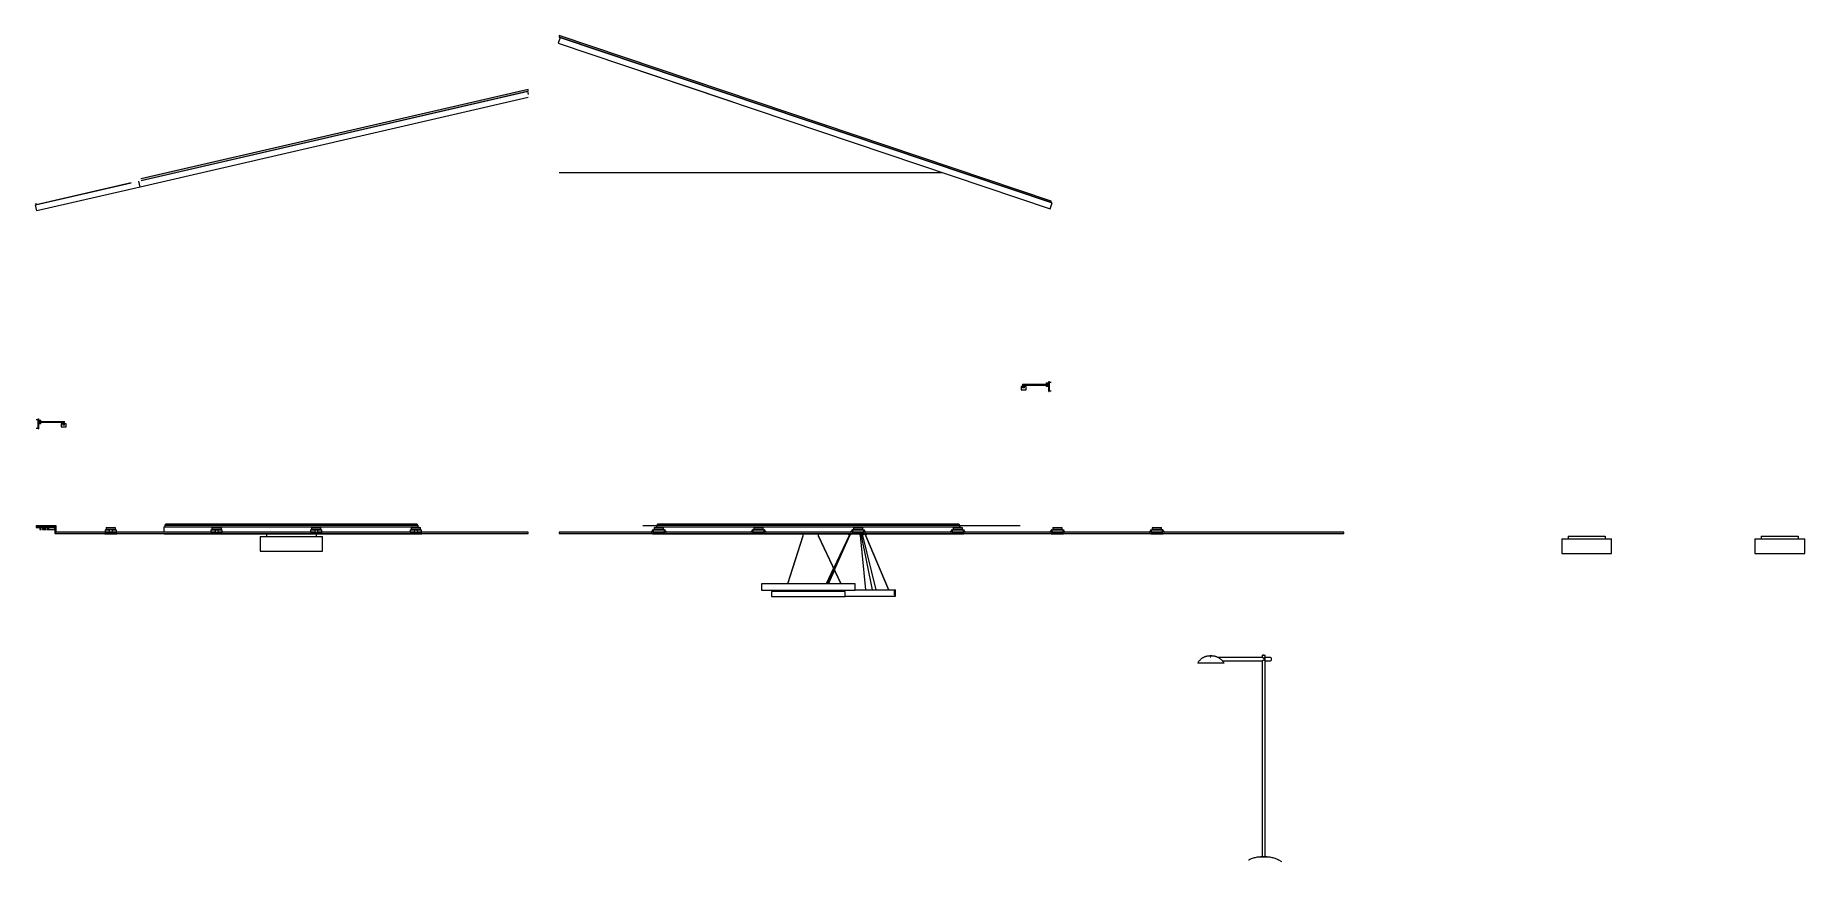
# Model space of a CAD drawing. Header units: centimetres. Extents: x -1760 to -339, y 9 to 672.
import ezdxf

# ---------------------------------------------------------------- set-up
doc = ezdxf.new("R2010")
doc.units = ezdxf.units.CM
for name, color, linetype, lineweight in [('A-CLNG', 7, 'Continuous', 15), ('A-CLNG-PATT', 7, 'Continuous', 15), ('A-GENM', 7, 'Continuous', 9), ('A-GLAZ-CWMG', 7, 'Continuous', 9), ('A-WALL', 7, 'Continuous', 9), ('A-WALL-PATT', 7, 'Continuous', 9), ('E-LITE-EQPM', 7, 'Continuous', 9)]:
    doc.layers.add(name, color=color, linetype=linetype, lineweight=lineweight)

# ---------------------------------------------------------------- blocks, each defined once
blk = doc.blocks.new('Rectangular Mullion - TEC_LAMEL-1615011-1-1')
at = {"layer": 'A-GLAZ-CWMG', "color": 253, "lineweight": 5, "true_color": 0xaaaaaa}
for p, q in [((-1759.7, 535.9), (-1682.7, 553.7)), ((-1675.6, 550.2), (-1758.6, 531)), ((-1758.6, 531), (-1759.7, 535.9))]:
    blk.add_line(p, q, dxfattribs=at)
blk = doc.blocks.new('Rectangular Mullion - TEC_LAMEL-1648961-1-1')
at = {"layer": 'A-GLAZ-CWMG', "color": 253, "lineweight": 5, "true_color": 0xaaaaaa}
for p, q in [((-1674.9, 555.5), (-1364.7, 627.1)), ((-1364.7, 627.1), (-1364.1, 624.6)), ((-1364.1, 622.1), (-1675.6, 550.2)), ((-1675.6, 550.2), (-1676.7, 555))]:
    blk.add_line(p, q, dxfattribs=at)
blk = doc.blocks.new('Rectangular Mullion - TEC_LAMEL-1615315-1-1')
at = {"layer": 'A-GLAZ-CWMG', "color": 253, "lineweight": 5, "true_color": 0xaaaaaa}
for p, q in [((-1338.3, 670.4), (-1339.9, 665.6)), ((-943.3, 537.5), (-1338.3, 670.4)), ((-1339.9, 665.6), (-944.9, 532.7)), ((-944.9, 532.7), (-943.3, 537.5))]:
    blk.add_line(p, q, dxfattribs=at)
blk = doc.blocks.new('ClearAccent-RS060B-3D - 1xLED5-36-_830-1748872-1-1')
at = {"layer": 'E-LITE-EQPM', "lineweight": 5}
blk.add_line((-1263.7, 273.3), (-1263.6, 273.2), dxfattribs=at)
blk = doc.blocks.new('ClearAccent-RS060B-3D - 1xLED5-36-_830-V5-1-1')
at = {"layer": 'E-LITE-EQPM', "lineweight": 5}
blk.add_line((-1014.6, 273.2), (-1014.6, 273.3), dxfattribs=at)
blk = doc.blocks.new('ClearAccent-RS060B-3D - 1xLED5-36-_830-V6-1-1')
at = {"layer": 'E-LITE-EQPM', "lineweight": 5}
for p, q in [((-863.7, 273.3), (-863.6, 273.2)), ((-854.6, 273.2), (-854.6, 273.3))]:
    blk.add_line(p, q, dxfattribs=at)
blk = doc.blocks.new('ClearAccent-RS060B-3D - 1xLED5-36-_830-V7-1-1')
at = {"layer": 'E-LITE-EQPM', "lineweight": 5}
for p, q in [((-863.9, 275.1), (-865.3, 273.1)), ((-865.3, 273.1), (-865.1, 273)), ((-865.1, 273), (-863.7, 275)), ((-864.1, 272), (-864.1, 271.5)), ((-864.1, 272), (-854.1, 272)), ((-854.1, 271.5), (-864.1, 271.5)), ((-863.7, 275), (-863.9, 275.1)), ((-863.7, 275), (-863.7, 273.3)), ((-863.7, 275), (-854.6, 275)), ((-863.7, 273.3), (-863.6, 273.2)), ((-863.7, 273.3), (-854.6, 273.3)), ((-863.6, 273.2), (-863.6, 272)), ((-863.6, 273.2), (-854.6, 273.2)), ((-862.9, 275.2), (-863.1, 275)), ((-862.5, 277), (-862.9, 276.6)), ((-862.9, 276.6), (-862.9, 275.2)), ((-855.4, 276.6), (-862.9, 276.6)), ((-862.9, 275.2), (-855.4, 275.2)), ((-855.4, 275.2), (-862.9, 275.2)), ((-862.5, 277), (-855.8, 277)), ((-862.4, 275.2), (-862.4, 275)), ((-855.4, 276.6), (-855.8, 277)), ((-855.8, 275), (-855.8, 275.2)), ((-855.4, 275.2), (-855.4, 276.6)), ((-855.2, 275), (-855.4, 275.2)), ((-854.4, 275.1), (-854.6, 275)), ((-854.6, 275), (-853.2, 273)), ((-854.6, 273.3), (-854.6, 275)), ((-854.6, 273.2), (-854.6, 273.3)), ((-854.6, 272), (-854.6, 273.2)), ((-853, 273.1), (-854.4, 275.1)), ((-854.1, 271.5), (-854.1, 272)), ((-853.2, 273), (-853, 273.1))]:
    blk.add_line(p, q, dxfattribs=at)
blk = doc.blocks.new('ClearAccent-RS060B-3D - 1xLED5-36-_830-V8-1-1')
at = {"layer": 'E-LITE-EQPM', "lineweight": 5}
for p, q in [((-1183.9, 275.1), (-1185.3, 273.1)), ((-1185.3, 273.1), (-1185.1, 273)), ((-1185.1, 273), (-1183.7, 275)), ((-1184.1, 272), (-1184.1, 271.5)), ((-1184.1, 272), (-1174.1, 272)), ((-1174.1, 271.5), (-1184.1, 271.5)), ((-1183.7, 275), (-1183.9, 275.1)), ((-1183.7, 275), (-1183.7, 273.3)), ((-1183.7, 275), (-1174.6, 275)), ((-1183.7, 273.3), (-1183.6, 273.2)), ((-1183.7, 273.3), (-1174.6, 273.3)), ((-1183.6, 273.2), (-1183.6, 272)), ((-1183.6, 273.2), (-1176.9, 273.2)), ((-1182.9, 275.2), (-1183.1, 275)), ((-1182.5, 277), (-1182.9, 276.6)), ((-1182.9, 276.6), (-1182.9, 275.2)), ((-1175.4, 276.6), (-1182.9, 276.6)), ((-1182.9, 275.2), (-1175.4, 275.2)), ((-1175.4, 275.2), (-1182.9, 275.2)), ((-1182.5, 277), (-1175.8, 277)), ((-1182.4, 275.2), (-1182.4, 275)), ((-1176.8, 273.2), (-1174.6, 273.2)), ((-1175.4, 276.6), (-1175.8, 277)), ((-1175.8, 275), (-1175.8, 275.2)), ((-1175.4, 275.2), (-1175.4, 276.6)), ((-1175.2, 275), (-1175.4, 275.2)), ((-1174.4, 275.1), (-1174.6, 275)), ((-1174.6, 275), (-1173.2, 273)), ((-1174.6, 273.3), (-1174.6, 275)), ((-1174.6, 273.2), (-1174.6, 273.3)), ((-1174.6, 272), (-1174.6, 273.2)), ((-1173, 273.1), (-1174.4, 275.1)), ((-1174.1, 271.5), (-1174.1, 272)), ((-1173.2, 273), (-1173, 273.1))]:
    blk.add_line(p, q, dxfattribs=at)
blk = doc.blocks.new('ClearAccent-RS060B-3D - 1xLED5-36-_830-1748929-1-1')
at = {"layer": 'E-LITE-EQPM', "lineweight": 5}
for p, q in [((-1459.1, 272), (-1459.1, 271.5)), ((-1459, 272), (-1454.1, 272)), ((-1454.1, 271.5), (-1459, 271.5)), ((-1458.7, 275), (-1458.7, 273.3)), ((-1458.7, 275), (-1455.2, 275)), ((-1458.7, 273.3), (-1458.6, 273.2)), ((-1458.7, 273.3), (-1455.2, 273.3)), ((-1458.6, 273.2), (-1458.6, 272)), ((-1458.6, 273.2), (-1455.2, 273.2)), ((-1457.9, 275.2), (-1458.1, 275)), ((-1457.5, 277), (-1457.9, 276.6)), ((-1457.9, 276.6), (-1457.9, 275.2)), ((-1454.1, 276.6), (-1457.9, 276.6)), ((-1457.9, 275.2), (-1454.1, 275.2)), ((-1454.1, 275.2), (-1457.9, 275.2)), ((-1457.5, 277), (-1454.1, 277)), ((-1457.4, 275.2), (-1457.4, 275)), ((-1455.1, 273.1), (-1455.1, 275.1)), ((-1455.1, 275.1), (-1453.1, 275.1)), ((-1455.1, 273), (-1455.1, 273.1)), ((-1455.1, 273.1), (-1453.1, 273.1)), ((-1453.1, 273), (-1455.1, 273)), ((-1454.1, 277), (-1450.8, 277)), ((-1450.4, 276.6), (-1454.1, 276.6)), ((-1454.1, 275.2), (-1450.4, 275.2)), ((-1450.4, 275.2), (-1454.1, 275.2)), ((-1454.1, 272), (-1449.3, 272)), ((-1449.3, 271.5), (-1454.1, 271.5)), ((-1453.1, 275.1), (-1453.1, 273.1)), ((-1453.1, 275), (-1449.6, 275)), ((-1453.1, 273.3), (-1449.6, 273.3)), ((-1453.1, 273.2), (-1449.6, 273.2)), ((-1453.1, 273.1), (-1453.1, 273)), ((-1450.4, 276.6), (-1450.8, 277)), ((-1450.8, 275), (-1450.8, 275.2)), ((-1450.4, 275.2), (-1450.4, 276.6)), ((-1450.2, 275), (-1450.4, 275.2)), ((-1449.6, 273.3), (-1449.6, 275)), ((-1449.6, 273.2), (-1449.6, 273.3)), ((-1449.6, 272), (-1449.6, 273.2)), ((-1449.1, 271.5), (-1449.1, 272))]:
    blk.add_line(p, q, dxfattribs=at)
blk = doc.blocks.new('ClearAccent-RS060B-3D - 1xLED5-36-_830-V9-1-1')
at = {"layer": 'E-LITE-EQPM', "lineweight": 5}
for p, q in [((-1704.1, 272), (-1704.1, 271.5)), ((-1704, 271.5), (-1704, 271.5)), ((-1703.7, 273.3), (-1703.6, 273.2)), ((-1694.6, 273.2), (-1694.6, 273.3)), ((-1694.3, 271.5), (-1694.3, 271.5)), ((-1694.1, 271.5), (-1694.1, 272))]:
    blk.add_line(p, q, dxfattribs=at)
blk = doc.blocks.new('ClearAccent-RS060B-3D - 1xLED5-36-_830-V10-1-1')
at = {"layer": 'E-LITE-EQPM', "lineweight": 5}
for p, q in [((-1704.1, 272), (-1704.1, 271.5)), ((-1704, 272), (-1699.1, 272)), ((-1699.1, 271.5), (-1704, 271.5)), ((-1703.7, 275), (-1703.7, 273.3)), ((-1703.7, 275), (-1700.2, 275)), ((-1703.7, 273.3), (-1703.6, 273.2)), ((-1703.7, 273.3), (-1700.2, 273.3)), ((-1703.6, 273.2), (-1703.6, 272)), ((-1703.6, 273.2), (-1700.2, 273.2)), ((-1702.9, 275.2), (-1703.1, 275)), ((-1702.5, 277), (-1702.9, 276.6)), ((-1702.9, 276.6), (-1702.9, 275.2)), ((-1699.1, 276.6), (-1702.9, 276.6)), ((-1702.9, 275.2), (-1701, 275.2)), ((-1701, 275.2), (-1702.9, 275.2)), ((-1702.5, 277), (-1699.1, 277)), ((-1702.4, 275.2), (-1702.4, 275)), ((-1701, 275.2), (-1699.1, 275.2)), ((-1699.1, 275.2), (-1701, 275.2)), ((-1700.1, 273.1), (-1700.1, 275.1)), ((-1698.1, 275.1), (-1700.1, 275.1)), ((-1700.1, 273), (-1700.1, 273.1)), ((-1698.1, 273.1), (-1700.1, 273.1)), ((-1700.1, 273), (-1698.1, 273)), ((-1699.1, 277), (-1695.8, 277)), ((-1695.4, 276.6), (-1699.1, 276.6)), ((-1699.1, 275.2), (-1695.4, 275.2)), ((-1695.4, 275.2), (-1699.1, 275.2)), ((-1699.1, 272), (-1694.3, 272)), ((-1694.3, 271.5), (-1699.1, 271.5)), ((-1698.1, 275.1), (-1698.1, 273.1)), ((-1698.1, 275), (-1694.6, 275)), ((-1698.1, 273.3), (-1694.6, 273.3)), ((-1698.1, 273.2), (-1694.6, 273.2)), ((-1698.1, 273.1), (-1698.1, 273)), ((-1695.4, 276.6), (-1695.8, 277)), ((-1695.8, 275), (-1695.8, 275.2)), ((-1695.4, 275.2), (-1695.4, 276.6)), ((-1695.2, 275), (-1695.4, 275.2)), ((-1694.6, 273.3), (-1694.6, 275)), ((-1694.6, 273.2), (-1694.6, 273.3)), ((-1694.6, 272), (-1694.6, 273.2)), ((-1694.1, 271.5), (-1694.1, 272))]:
    blk.add_line(p, q, dxfattribs=at)
blk = doc.blocks.new('ClearAccent-RS060B-3D - 1xLED5-36-_830-V11-1-1')
at = {"layer": 'E-LITE-EQPM', "lineweight": 5}
for p, q in [((-1459.1, 271.8), (-1459.1, 271.5)), ((-1459, 271.5), (-1459, 271.5)), ((-1449.6, 273.2), (-1449.6, 273.3)), ((-1449.3, 271.5), (-1449.3, 271.5)), ((-1449.1, 271.5), (-1449.1, 272))]:
    blk.add_line(p, q, dxfattribs=at)
blk = doc.blocks.new('ClearAccent-RS060B-3D - 1xLED5-36-_830-V12-1-1')
at = {"layer": 'E-LITE-EQPM', "lineweight": 5}
for p, q in [((-1529.3, 271.5), (-1529.3, 271.5)), ((-1529.1, 271.5), (-1529.1, 271.8))]:
    blk.add_line(p, q, dxfattribs=at)
blk = doc.blocks.new('ClearAccent-RS060B-3D - 1xLED5-36-_830-V13-1-1')
at = {"layer": 'E-LITE-EQPM', "lineweight": 5}
for p, q in [((-1619.1, 271.8), (-1619.1, 271.5)), ((-1619, 271.5), (-1619, 271.5)), ((-1609.3, 271.5), (-1609.3, 271.5)), ((-1609.1, 271.5), (-1609.1, 271.8))]:
    blk.add_line(p, q, dxfattribs=at)
blk = doc.blocks.new('Stehleuchte Verlängerungsarm - 1521lm _ 2700K _ 1600x600mm-1640303-1-1')
at = {"layer": 'E-LITE-EQPM', "lineweight": 5}
for p, q in [((-816.2, 172.4), (-816.4, 172.4)), ((-774.4, 172.4), (-809.7, 172.4)), ((-774.8, 174.3), (-774.8, 172.4)), ((-773.9, 174.3), (-774.4, 174.3)), ((-774.4, 174.3), (-772.6, 174.3)), ((-773.1, 174.3), (-773.9, 174.3)), ((-772.6, 174.3), (-772.4, 174.3)), ((-768.1, 172.4), (-772.6, 172.4)), ((-772.2, 172), (-772.2, 174.3)), ((-808.6, 168), (-826.2, 168)), ((-805.6, 168), (-808.6, 168)), ((-806.9, 169.9), (-774.4, 169.9)), ((-774.8, 170), (-774.8, 12.5)), ((-772.6, 169.9), (-768.1, 169.9)), ((-772.2, 12.5), (-772.2, 170.3))]:
    blk.add_line(p, q, dxfattribs=at)
at = {"layer": 'E-LITE-EQPM', "lineweight": 5, "flags": 128}
for points in [[(-826.4, 168), (-826.2, 168.4), (-825.9, 168.8), (-825.7, 169.1), (-825.5, 169.5), (-825.2, 169.8), (-824.9, 170.2), (-824.6, 170.5), (-824.3, 170.8), (-824, 171.1), (-823.7, 171.4), (-823.3, 171.7), (-823, 171.9), (-822.6, 172.2), (-822.3, 172.4), (-821.9, 172.6), (-821.5, 172.8), (-821.1, 173), (-820.7, 173.2), (-820.3, 173.3), (-819.9, 173.5), (-819.4, 173.6), (-819, 173.7), (-818.6, 173.8), (-818.2, 173.9), (-817.7, 173.9), (-817.3, 174), (-816.9, 174), (-816.6, 174)], [(-815.5, 174), (-815.5, 174), (-815.5, 174), (-815.5, 174), (-815.5, 174), (-815.6, 174), (-815.6, 174), (-815.6, 174), (-815.6, 174), (-815.7, 174), (-815.7, 174), (-815.7, 174), (-815.7, 174), (-815.8, 174), (-815.8, 174), (-815.8, 174), (-815.8, 174), (-815.9, 174), (-815.9, 174), (-815.9, 174), (-816, 174), (-816, 174), (-816, 174), (-816, 174), (-816.1, 174), (-816.1, 174), (-816.1, 174), (-816.1, 174), (-816.2, 174), (-816.2, 174), (-816.2, 174), (-816.2, 174), (-816.3, 174), (-816.3, 174), (-816.3, 174), (-816.3, 174), (-816.4, 174), (-816.4, 174), (-816.4, 174), (-816.4, 174), (-816.4, 174), (-816.5, 174), (-816.5, 174), (-816.5, 174), (-816.5, 174), (-816.5, 174), (-816.5, 174), (-816.6, 174), (-816.6, 174), (-816.6, 174), (-816.6, 174), (-816.6, 174), (-816.6, 174), (-816.6, 174), (-816.6, 174), (-816.6, 174), (-816.6, 174), (-816.6, 174), (-816.6, 174), (-816.6, 174)], [(-816.6, 174), (-816.6, 174), (-816.6, 174), (-816.6, 174), (-816.6, 174), (-816.6, 174), (-816.6, 174), (-816.6, 174), (-816.6, 174), (-816.6, 174), (-816.6, 174), (-816.6, 174), (-816.6, 174), (-816.5, 174), (-816.5, 174), (-816.5, 174), (-816.5, 174), (-816.5, 174), (-816.5, 174), (-816.4, 174), (-816.4, 174)], [(-816.4, 174), (-816.4, 174), (-816.4, 174), (-816.4, 174), (-816.3, 174), (-816.3, 174), (-816.3, 174), (-816.3, 174), (-816.3, 174), (-816.2, 174), (-816.2, 174), (-816.2, 174), (-816.2, 174), (-816.1, 174), (-816.1, 174), (-816.1, 174), (-816, 174), (-816, 174), (-816, 174), (-816, 174), (-815.9, 174), (-815.9, 174), (-815.9, 174), (-815.8, 174), (-815.8, 174), (-815.8, 174), (-815.8, 174), (-815.7, 174), (-815.7, 174), (-815.7, 174), (-815.7, 174), (-815.6, 174), (-815.6, 174), (-815.6, 174), (-815.6, 174), (-815.5, 174), (-815.5, 174), (-815.5, 174), (-815.5, 174), (-815.5, 174), (-815.4, 174), (-815.4, 174), (-815.4, 174), (-815.4, 174), (-815.4, 174), (-815.4, 174), (-815.3, 174), (-815.3, 174), (-815.3, 174), (-815.3, 174), (-815.3, 174), (-815.3, 174), (-815.3, 174), (-815.3, 174), (-815.3, 174), (-815.3, 174), (-815.3, 174), (-815.3, 174), (-815.2, 174), (-815.2, 174)], [(-815.2, 174), (-815.2, 174), (-815.3, 174), (-815.3, 174), (-815.3, 174), (-815.3, 174), (-815.3, 174), (-815.3, 174), (-815.3, 174), (-815.3, 174), (-815.3, 174), (-815.3, 174), (-815.3, 174), (-815.3, 174), (-815.4, 174), (-815.4, 174), (-815.4, 174), (-815.4, 174), (-815.4, 174), (-815.4, 174), (-815.5, 174)], [(-815.2, 174), (-814.8, 174), (-814.4, 173.9), (-813.9, 173.9), (-813.5, 173.8), (-813.1, 173.8), (-812.7, 173.7), (-812.2, 173.5), (-811.8, 173.4), (-811.4, 173.3), (-811, 173.1), (-810.6, 172.9), (-810.2, 172.7), (-809.8, 172.5), (-809.5, 172.3), (-809.1, 172.1), (-808.7, 171.8), (-808.4, 171.5), (-808.1, 171.3), (-807.7, 171), (-807.4, 170.7), (-807.1, 170.3), (-806.8, 170), (-806.6, 169.7), (-806.3, 169.3), (-806.1, 169), (-805.8, 168.6), (-805.6, 168.2), (-805.5, 168)], [(-785.7, 10), (-785.4, 10.2), (-784.7, 10.6), (-783.9, 10.9), (-783.2, 11.2), (-782.4, 11.5), (-781.6, 11.7), (-780.9, 11.9), (-780.1, 12.1), (-779.3, 12.2), (-778.5, 12.4), (-777.7, 12.4), (-776.9, 12.5), (-776.1, 12.5), (-776, 12.5)], [(-775.3, 12.5), (-775.4, 12.5), (-775.4, 12.5), (-775.5, 12.5), (-775.6, 12.5), (-775.6, 12.5), (-775.7, 12.5), (-775.7, 12.5), (-775.8, 12.5), (-775.8, 12.5), (-775.9, 12.5), (-775.9, 12.5), (-775.9, 12.5), (-776, 12.5), (-776, 12.5), (-776, 12.5), (-776, 12.5), (-776, 12.5), (-776, 12.5), (-776, 12.5), (-776, 12.5)], [(-776, 12.5), (-776, 12.5), (-776, 12.5), (-776, 12.5), (-776, 12.5), (-776, 12.5), (-776, 12.5), (-775.9, 12.5), (-775.9, 12.5), (-775.9, 12.5), (-775.8, 12.5), (-775.8, 12.5), (-775.8, 12.5), (-775.7, 12.5), (-775.7, 12.5), (-775.6, 12.5), (-775.5, 12.5), (-775.5, 12.5), (-775.4, 12.5), (-775.3, 12.5), (-775.3, 12.5), (-775.2, 12.5), (-775.1, 12.5), (-775, 12.5), (-775, 12.5), (-774.9, 12.5), (-774.8, 12.5), (-774.7, 12.5), (-774.6, 12.5), (-774.5, 12.5), (-774.4, 12.5), (-774.3, 12.5), (-774.2, 12.5), (-774.1, 12.5), (-774, 12.5), (-773.9, 12.5), (-773.8, 12.5), (-773.7, 12.5), (-773.6, 12.5), (-773.5, 12.5), (-773.4, 12.5), (-773.3, 12.5), (-773.2, 12.5), (-773.1, 12.5), (-773, 12.5), (-772.9, 12.5), (-772.8, 12.5), (-772.7, 12.5), (-772.6, 12.5), (-772.5, 12.5), (-772.4, 12.5), (-772.4, 12.5), (-772.3, 12.5), (-772.2, 12.5), (-772.1, 12.5), (-772, 12.5), (-771.9, 12.5), (-771.9, 12.5), (-771.8, 12.5), (-771.7, 12.5)], [(-771, 12.5), (-771, 12.5), (-771, 12.5), (-771, 12.5), (-771, 12.5), (-771, 12.5), (-771, 12.5), (-771.1, 12.5), (-771.1, 12.5), (-771.1, 12.5), (-771.2, 12.5), (-771.2, 12.5), (-771.3, 12.5), (-771.3, 12.5), (-771.4, 12.5), (-771.4, 12.5), (-771.5, 12.5), (-771.5, 12.5), (-771.6, 12.5), (-771.7, 12.5), (-771.7, 12.5), (-771.8, 12.5), (-771.9, 12.5), (-772, 12.5), (-772, 12.5), (-772.1, 12.5), (-772.2, 12.5), (-772.3, 12.5), (-772.4, 12.5), (-772.5, 12.5), (-772.6, 12.5), (-772.7, 12.5), (-772.8, 12.5), (-772.9, 12.5), (-773, 12.5), (-773.1, 12.5), (-773.2, 12.5), (-773.3, 12.5), (-773.4, 12.5), (-773.5, 12.5), (-773.6, 12.5), (-773.7, 12.5), (-773.8, 12.5), (-773.9, 12.5), (-774, 12.5), (-774.1, 12.5), (-774.2, 12.5), (-774.3, 12.5), (-774.4, 12.5), (-774.5, 12.5), (-774.6, 12.5), (-774.7, 12.5), (-774.7, 12.5), (-774.8, 12.5), (-774.9, 12.5), (-775, 12.5), (-775.1, 12.5), (-775.2, 12.5), (-775.2, 12.5), (-775.3, 12.5)], [(-771.7, 12.5), (-771.6, 12.5), (-771.6, 12.5), (-771.5, 12.5), (-771.4, 12.5), (-771.4, 12.5), (-771.3, 12.5), (-771.3, 12.5), (-771.2, 12.5), (-771.2, 12.5), (-771.2, 12.5), (-771.1, 12.5), (-771.1, 12.5), (-771.1, 12.5), (-771, 12.5), (-771, 12.5), (-771, 12.5), (-771, 12.5), (-771, 12.5), (-771, 12.5), (-771, 12.5)], [(-771, 12.5), (-770.2, 12.5), (-769.4, 12.4), (-768.5, 12.4), (-767.7, 12.2), (-767, 12.1), (-766.2, 11.9), (-765.4, 11.7), (-764.6, 11.5), (-763.9, 11.2), (-763.1, 10.9), (-762.4, 10.6), (-761.6, 10.2), (-760.9, 9.8), (-760.2, 9.4), (-759.6, 9), (-759.1, 8.7)]]:
    blk.add_lwpolyline(points, dxfattribs=at)
at = {"layer": 'E-LITE-EQPM', "lineweight": 5}
for start_param, end_param in [(4.712389, 6.49927), (2.925508, 4.712389)]:
    blk.add_ellipse((-768.1, 171.2), major_axis=(0, 1.27), ratio=0.707107, start_param=start_param, end_param=end_param, dxfattribs=at)
for points, knots in [([(-774.5, 172.4), (-774.5, 172.4), (-774.5, 172.4), (-774.4, 172.4), (-774.2, 172.4), (-774.1, 172.4), (-774, 172.3), (-773.9, 172.3), (-773.8, 172.2), (-773.7, 172.2), (-773.6, 172.1), (-773.4, 172), (-773.3, 171.8), (-773.2, 171.7), (-773.1, 171.7), (-773.1, 171.6), (-773, 171.6), (-773, 171.5), (-772.9, 171.4), (-772.9, 171.3), (-772.9, 171.2)], [0.4722222, 0.4722222, 0.4722222, 0.4722222, 0.5, 0.5277778, 0.5555556, 0.6111111, 0.6388889, 0.6666667, 0.6805556, 0.6944444, 0.7222222, 0.7777778, 0.8333333, 0.8611111, 0.875, 0.8888889, 0.9027778, 0.9166667, 0.9444444, 1, 1, 1, 1]), ([(-772.9, 171.2), (-772.9, 171.1), (-772.9, 171), (-773, 170.8), (-773, 170.8), (-773.1, 170.7), (-773.1, 170.7), (-773.2, 170.6), (-773.3, 170.5), (-773.4, 170.4), (-773.6, 170.2), (-773.7, 170.2), (-773.8, 170.1), (-773.8, 170.1), (-773.9, 170.1), (-774, 170), (-774.1, 170), (-774.2, 169.9), (-774.4, 169.9), (-774.5, 169.9), (-774.5, 169.9), (-774.5, 169.9)], [0, 0, 0, 0, 0.0555556, 0.0833333, 0.0972222, 0.1111111, 0.125, 0.1388889, 0.1666667, 0.2222222, 0.2777778, 0.3055556, 0.3194444, 0.3333333, 0.3472222, 0.3611111, 0.3888889, 0.4444444, 0.4722222, 0.5, 0.5277778, 0.5277778, 0.5277778, 0.5277778]), ([(-772.9, 172.4), (-772.9, 172.4), (-772.9, 172.4), (-773, 172.3), (-773.1, 172.3), (-773.2, 172.3), (-773.3, 172.2), (-773.3, 172.2), (-773.4, 172.2), (-773.4, 172.1), (-773.4, 172.1)], [0.5713592, 0.5713592, 0.5713592, 0.5713592, 0.5833333, 0.6111111, 0.6388889, 0.6527778, 0.6666667, 0.6805556, 0.6944444, 0.7153512, 0.7153512, 0.7153512, 0.7153512]), ([(-772.4, 171.2), (-772.4, 171.3), (-772.3, 171.4), (-772.3, 171.5), (-772.3, 171.6), (-772.3, 171.6), (-772.3, 171.7), (-772.2, 171.7), (-772.2, 171.8), (-772.2, 172), (-772.2, 172.1), (-772.2, 172.2), (-772.2, 172.2), (-772.2, 172.3), (-772.3, 172.3), (-772.3, 172.3), (-772.3, 172.4), (-772.3, 172.4), (-772.4, 172.4)], [0, 0, 0, 0, 0.0555556, 0.0833333, 0.0972222, 0.1111111, 0.125, 0.1388889, 0.1666667, 0.2222222, 0.2777778, 0.3055556, 0.3194444, 0.3333333, 0.3472222, 0.3611111, 0.3888889, 0.4020958, 0.4020958, 0.4020958, 0.4020958]), ([(-772.2, 170.3), (-772.2, 170.3), (-772.2, 170.4), (-772.2, 170.5), (-772.2, 170.6), (-772.3, 170.7), (-772.3, 170.7), (-772.3, 170.8), (-772.3, 170.8), (-772.3, 171), (-772.4, 171.1), (-772.4, 171.2)], [0.7577495, 0.7577495, 0.7577495, 0.7577495, 0.7777778, 0.8333333, 0.8611111, 0.875, 0.8888889, 0.9027778, 0.9166667, 0.9444444, 1, 1, 1, 1])]:
    blk.add_open_spline(points, degree=3, knots=knots, dxfattribs=at)
blk = doc.blocks.new('LED STRIP PHOTO_0010 - LED-1642415-1-1')
at = {"layer": 'E-LITE-EQPM', "lineweight": 5}
for p, q in [((-1749.1, 277), (-1744.1, 277)), ((-1749.1, 275), (-1749.1, 277)), ((-1744.1, 275), (-1749.1, 275)), ((-1744.1, 275), (-1744.1, 277))]:
    blk.add_line(p, q, dxfattribs=at)
blk = doc.blocks.new('LIGHT PROFILE1 - SM530C L1130 1 xLED15S_830 OC 2-1674046-1-1')
at = {"layer": 'E-LITE-EQPM', "lineweight": 5}
blk.add_line((-1200.2, 618.6), (-1276, 644.1), dxfattribs=at)
blk = doc.blocks.new('Nachttisch-Leuchte Gelenkarm - 470lm _ 3200K _ 220x420-1642099-1-1')
at = {"layer": 'E-LITE-EQPM', "color": 8, "lineweight": 5, "true_color": 0x7d7d7d}
for p, q in [((-946.1, 388.4), (-946.2, 388.4)), ((-946.2, 387.9), (-946.2, 387.9)), ((-946.2, 387.9), (-946.2, 387.9)), ((-946.2, 387.4), (-946.1, 387.4))]:
    blk.add_line(p, q, dxfattribs=at)
blk = doc.blocks.new('Nachttisch-Leuchte Gelenkarm - 470lm _ 3200K _ 220x420-1674104-1-1')
at = {"layer": 'E-LITE-EQPM', "lineweight": 5}
for p, q in [((-967.1, 390), (-968.3, 390)), ((-968.3, 390), (-968.3, 387.5)), ((-968.3, 387.5), (-964.3, 387.5)), ((-967.1, 392), (-967.1, 391)), ((-967.1, 392), (-965.7, 392)), ((-967.1, 391), (-967.1, 390)), ((-967, 391), (-967.1, 391)), ((-966.3, 390), (-967.1, 390)), ((-967.1, 390), (-967.1, 389)), ((-967.1, 390), (-965.5, 390)), ((-965.5, 389), (-967.1, 389)), ((-967, 391), (-967, 391)), ((-966.8, 391), (-966.8, 391)), ((-966.7, 391), (-966.8, 391)), ((-966.7, 391), (-966.5, 391)), ((-966.5, 391), (-966.3, 391)), ((-966.1, 391), (-966.3, 391)), ((-965.5, 390), (-966.3, 390)), ((-965.9, 391), (-966.1, 391)), ((-965.9, 391), (-965.8, 391)), ((-965.7, 391), (-965.8, 391)), ((-965.7, 392), (-947, 392)), ((-947, 391), (-965.7, 391)), ((-965.5, 390), (-965.5, 391)), ((-964.3, 390), (-965.5, 390)), ((-965.5, 389), (-965.5, 390)), ((-964.3, 387.5), (-964.3, 390)), ((-948.1, 393), (-948.1, 392)), ((-948.1, 393), (-947.3, 393)), ((-948.1, 391), (-948.1, 390)), ((-947.3, 390), (-948.1, 390)), ((-947.3, 393), (-946.3, 393)), ((-946.3, 390), (-947.3, 390)), ((-946.3, 392), (-947, 392)), ((-947, 391), (-946.3, 391)), ((-946.5, 391), (-946.5, 392)), ((-946.3, 393), (-946.3, 392)), ((-946.3, 391), (-946.3, 390)), ((-946.1, 388.4), (-946.2, 388.4)), ((-946.2, 387.9), (-946.2, 387.9)), ((-946.2, 387.9), (-946.2, 387.9)), ((-946.2, 387.4), (-946.1, 387.4)), ((-946.1, 386), (-946.1, 394)), ((-946.1, 394), (-945.6, 394)), ((-946.1, 386), (-945.6, 386)), ((-945.6, 394), (-945.6, 386)), ((-945.6, 393.5), (-944.1, 393.5)), ((-945.6, 386.5), (-944.1, 386.5))]:
    blk.add_line(p, q, dxfattribs=at)
blk = doc.blocks.new('Nachttisch-Leuchte Gelenkarm - 470lm _ 3200K _ 220x420-V14-1-1')
at = {"layer": 'E-LITE-EQPM', "lineweight": 5}
for p, q in [((-1757.1, 358.5), (-1757.1, 358.5)), ((-1757.1, 358), (-1757.1, 358)), ((-1757.1, 358), (-1757.1, 358)), ((-1757.1, 357.5), (-1757.1, 357.5))]:
    blk.add_line(p, q, dxfattribs=at)
blk = doc.blocks.new('Nachttisch-Leuchte Gelenkarm - 470lm _ 3200K _ 220x420-V15-1-1')
at = {"layer": 'E-LITE-EQPM', "lineweight": 5}
for p, q in [((-1759.1, 363.6), (-1757.6, 363.6)), ((-1759.1, 356.6), (-1757.6, 356.6)), ((-1757.6, 356.1), (-1757.6, 364.1)), ((-1757.6, 364.1), (-1757.1, 364.1)), ((-1757.6, 356.1), (-1757.1, 356.1)), ((-1757.1, 364.1), (-1757.1, 356.1)), ((-1757.1, 358.5), (-1757.1, 358.5)), ((-1757.1, 358), (-1757.1, 358)), ((-1757.1, 358), (-1757.1, 358)), ((-1757.1, 357.5), (-1757.1, 357.5)), ((-1757, 363.1), (-1756, 363.1)), ((-1757, 362.1), (-1757, 363.1)), ((-1756.3, 362.1), (-1757, 362.1)), ((-1757, 361.1), (-1756.3, 361.1)), ((-1757, 360.1), (-1757, 361.1)), ((-1756, 360.1), (-1757, 360.1)), ((-1756.8, 362.1), (-1756.8, 361.1)), ((-1756.3, 362.1), (-1737.6, 362.1)), ((-1737.6, 361.1), (-1756.3, 361.1)), ((-1756, 363.1), (-1755.2, 363.1)), ((-1755.2, 360.1), (-1756, 360.1)), ((-1755.2, 362.1), (-1755.2, 363.1)), ((-1755.2, 360.1), (-1755.2, 361.1)), ((-1739, 360.1), (-1739, 357.6)), ((-1737.8, 360.1), (-1739, 360.1)), ((-1739, 357.6), (-1735, 357.6)), ((-1737.8, 361.1), (-1737.8, 360.1)), ((-1737, 360.1), (-1737.8, 360.1)), ((-1737.8, 360.1), (-1737.8, 359.1)), ((-1737.8, 360.1), (-1736.2, 360.1)), ((-1736.2, 359.1), (-1737.8, 359.1)), ((-1737.6, 362.1), (-1736.2, 362.1)), ((-1737.5, 361.1), (-1737.6, 361.1)), ((-1737.5, 361.1), (-1737.4, 361.1)), ((-1737.2, 361.1), (-1737.4, 361.1)), ((-1737, 361.1), (-1737.2, 361.1)), ((-1737, 361.1), (-1736.8, 361.1)), ((-1736.2, 360.1), (-1737, 360.1)), ((-1736.8, 361.1), (-1736.6, 361.1)), ((-1736.5, 361.1), (-1736.6, 361.1)), ((-1736.5, 361.1), (-1736.5, 361.1)), ((-1736.4, 361.1), (-1736.3, 361.1)), ((-1736.3, 361.1), (-1736.2, 361.1)), ((-1736.2, 361.1), (-1736.2, 362.1)), ((-1736.2, 360.1), (-1736.2, 361.1)), ((-1736.2, 361.1), (-1736.2, 361.1)), ((-1736.2, 361.1), (-1736.2, 361.1)), ((-1735, 360.1), (-1736.2, 360.1)), ((-1736.2, 359.1), (-1736.2, 360.1)), ((-1735, 357.6), (-1735, 360.1))]:
    blk.add_line(p, q, dxfattribs=at)
blk = doc.blocks.new('TRACK LIGHT MAYTONI SYS - 200x276-1638274-1-1')
at = {"layer": 'A-GENM', "lineweight": 5}
for p, q in [((-1658.6, 273.4), (-1618.7, 273.4)), ((-1658.6, 273.2), (-1658.6, 273.4)), ((-1656.2, 277.4), (-1452.1, 277.4)), ((-1656.2, 273.4), (-1656.2, 277.4)), ((-1656.2, 271.8), (-1656.2, 272)), ((-1656.2, 271.8), (-1619, 271.8)), ((-1655.6, 278.9), (-1452.7, 278.9)), ((-1655.6, 277.4), (-1655.6, 278.9)), ((-1655.2, 279.6), (-1453.1, 279.6)), ((-1655.2, 278.9), (-1655.2, 279.6)), ((-1655.1, 279.9), (-1453.2, 279.9)), ((-1655.1, 279.8), (-1655.1, 279.9)), ((-1655.1, 279.8), (-1453.2, 279.8)), ((-1654.7, 279.6), (-1654.7, 279.8)), ((-1609.6, 273.4), (-1538.7, 273.4)), ((-1609.3, 271.8), (-1539, 271.8)), ((-1529.6, 273.4), (-1458.7, 273.4)), ((-1529.3, 271.8), (-1459, 271.8)), ((-1453.6, 279.8), (-1453.6, 279.6)), ((-1453.2, 279.9), (-1453.2, 279.8)), ((-1453.1, 279.6), (-1453.1, 278.9)), ((-1452.7, 278.9), (-1452.7, 277.4)), ((-1452.1, 277.4), (-1452.1, 277)), ((-1449.6, 273.3), (-1449.6, 273.2))]:
    blk.add_line(p, q, dxfattribs=at)
blk = doc.blocks.new('CURTAIN RAIL - CURTAIN RAIL-1696591-1-1')
at = {"layer": 'A-GENM', "lineweight": 5}
for p, q in [((-1749.1, 277), (-1756.1, 277)), ((-1756.1, 277), (-1756.1, 275.3)), ((-1756.1, 275.3), (-1755, 275.3)), ((-1755.9, 276.8), (-1755.5, 276.8)), ((-1755.9, 275.5), (-1755.9, 276.8)), ((-1755.5, 275.5), (-1755.9, 275.5)), ((-1755.5, 276.8), (-1755.5, 275.5)), ((-1755.3, 275.5), (-1755.3, 276.8)), ((-1755.3, 276.8), (-1753.8, 276.8)), ((-1755, 275.5), (-1755.3, 275.5)), ((-1755, 275.3), (-1755, 275.5)), ((-1753.8, 275.5), (-1754.1, 275.5)), ((-1754.1, 275.5), (-1754.1, 275.3)), ((-1754.1, 275.3), (-1751.1, 275.3)), ((-1753.8, 276.8), (-1753.8, 275.5)), ((-1753.6, 275.5), (-1753.6, 276.8)), ((-1753.6, 276.8), (-1751.6, 276.8)), ((-1751.6, 275.5), (-1753.6, 275.5)), ((-1751.6, 276.8), (-1751.6, 275.5)), ((-1751.4, 275.5), (-1751.4, 276.8)), ((-1751.4, 276.8), (-1749.9, 276.8)), ((-1751.1, 275.5), (-1751.4, 275.5)), ((-1751.1, 275.3), (-1751.1, 275.5)), ((-1749.9, 275.5), (-1750.2, 275.5)), ((-1750.2, 275.5), (-1750.2, 275.3)), ((-1750.2, 275.3), (-1749.1, 275.3)), ((-1749.9, 276.8), (-1749.9, 275.5)), ((-1749.7, 276.8), (-1749.3, 276.8)), ((-1749.7, 275.5), (-1749.7, 276.8)), ((-1749.3, 275.5), (-1749.7, 275.5)), ((-1749.3, 276.8), (-1749.3, 275.5))]:
    blk.add_line(p, q, dxfattribs=at)
blk = doc.blocks.new('Deckenleuchte rund mit Ring Aufbau - 50-1639389-1-1')
at = {"layer": 'E-LITE-EQPM', "lineweight": 5}
for p, q in [((-1574.1, 271.8), (-1574.1, 269.8)), ((-1534.1, 269.8), (-1534.1, 271.5)), ((-1579.1, 269.8), (-1579.1, 258)), ((-1579.1, 269.8), (-1529.1, 269.8)), ((-1579.1, 258), (-1529.1, 258)), ((-1529.1, 258), (-1529.1, 269.8))]:
    blk.add_line(p, q, dxfattribs=at)
blk = doc.blocks.new('Deckenleuchte rund mit Ring Aufbau - 40-1643942-1-1')
at = {"layer": 'E-LITE-EQPM', "lineweight": 5}
for p, q in [((-374.1, 270), (-374.1, 267.8)), ((-373.9, 270), (-344.4, 270)), ((-344.1, 267.8), (-344.1, 270)), ((-379.1, 267.8), (-379.1, 256)), ((-379.1, 267.8), (-339.1, 267.8)), ((-379.1, 256), (-339.1, 256)), ((-339.1, 256), (-339.1, 267.8))]:
    blk.add_line(p, q, dxfattribs=at)
blk = doc.blocks.new('Deckenleuchte rund mit Ring Aufbau - 40 ФОТО-1750059-1-1')
at = {"layer": 'E-LITE-EQPM', "lineweight": 5}
for p, q in [((-529.1, 270), (-529.1, 267.8)), ((-528.9, 270), (-499.4, 270)), ((-499.1, 267.8), (-499.1, 270)), ((-534.1, 267.8), (-534.1, 256)), ((-534.1, 267.8), (-494.1, 267.8)), ((-534.1, 256), (-494.1, 256)), ((-494.1, 256), (-494.1, 267.8))]:
    blk.add_line(p, q, dxfattribs=at)
blk = doc.blocks.new('ВИСЯЩА ЛАМПА ДВОЕН КРЪГ - ВИСЯЩА ЛАМПА ДВОЕН КРЪГ-1620252-1-1')
at = {"layer": 'E-LITE-EQPM', "lineweight": 5}
for p, q in [((-1143.4, 271.7), (-1143.4, 270.2)), ((-1143.1, 270.2), (-1143.1, 271.7)), ((-1131.1, 271.7), (-1131.1, 270.1)), ((-1130.8, 270.2), (-1130.8, 271.7)), ((-1110.4, 226.1), (-1110.4, 225.4)), ((-1110.1, 225.4), (-1110.1, 226.1))]:
    blk.add_line(p, q, dxfattribs=at)
for start_param, end_param in [(0, 0.079309), (3.141593, 3.220902)]:
    blk.add_ellipse((-1157.6, 226.1), major_axis=(-0.151, 0.049), ratio=0.471676, start_param=start_param, end_param=end_param, dxfattribs=at)
for points in [[(-1143.4, 270.2), (-1143.4, 270.2), (-1143.4, 270.2), (-1143.4, 270.2), (-1143.4, 270.2), (-1143.4, 270.2), (-1143.3, 270.1), (-1143.3, 270.1), (-1143.2, 270.1), (-1143.2, 270.1), (-1143.2, 270.1)], [(-1143.1, 270.2), (-1143.1, 270.1), (-1143.1, 270.1), (-1143.1, 270.1), (-1143.2, 270.1), (-1143.2, 270.1), (-1143.2, 270.1)]]:
    blk.add_open_spline(points, degree=3, dxfattribs=at)
blk = doc.blocks.new('ВИСЯЩА ЛАМПА ДВОЕН КРЪГ - ВИСЯЩА ЛАМПА ДВОЕН КРЪГ-V16-1-1')
at = {"layer": 'E-LITE-EQPM', "lineweight": 5}
for p, q in [((-1143.4, 270.2), (-1155.9, 231.7)), ((-1155.6, 231.7), (-1143.1, 270.1)), ((-1151.9, 271.8), (-1151.9, 271.7)), ((-1126.4, 271.7), (-1151.9, 271.7)), ((-1143.4, 271.7), (-1143.4, 270.2)), ((-1143.1, 270.2), (-1143.1, 271.7)), ((-1143.1, 270.2), (-1143.1, 271.7)), ((-1131.1, 271.7), (-1131.1, 270.1)), ((-1131.1, 270.1), (-1113.1, 231.7)), ((-1130.8, 270.2), (-1130.8, 271.7)), ((-1112.7, 231.7), (-1130.8, 270.2)), ((-1126.4, 271.7), (-1126.4, 271.8)), ((-1176.6, 231.7), (-1176.6, 226.7)), ((-1101.6, 231.7), (-1176.6, 231.7)), ((-1101.6, 226.7), (-1101.6, 231.7)), ((-1176.6, 226.7), (-1101.6, 226.7)), ((-1168.7, 225.4), (-1168.7, 221.6)), ((-1109.6, 225.4), (-1168.7, 225.4)), ((-1168.7, 221.6), (-1109.6, 221.6)), ((-1168.6, 221.9), (-1168.6, 221.6)), ((-1157.6, 226.7), (-1157.7, 226.2)), ((-1157.4, 226.1), (-1157.2, 226.7)), ((-1110.7, 226.7), (-1110.4, 226.1)), ((-1110.4, 226.1), (-1110.4, 225.4)), ((-1110.1, 226.1), (-1110.3, 226.7)), ((-1110.1, 225.4), (-1110.1, 226.1)), ((-1109.6, 221.6), (-1109.6, 225.4)), ((-1109.6, 221.6), (-1109.6, 221.9))]:
    blk.add_line(p, q, dxfattribs=at)
for start_param, end_param in [(5.315297, 8.456889), (0.079309, 1.126506), (2.173704, 5.315297), (2.435503, 3.220902)]:
    blk.add_ellipse((-1157.6, 226.1), major_axis=(-0.151, 0.049), ratio=0.471676, start_param=start_param, end_param=end_param, dxfattribs=at)
for points, knots in [([(-1143.3, 270.2), (-1143.4, 270.2), (-1143.4, 270.2), (-1143.4, 270.2), (-1143.4, 270.2), (-1143.4, 270.2)], [0, 0, 0, 0, 0.1666667, 0.25, 0.3333333, 0.3333333, 0.3333333, 0.3333333]), ([(-1130.9, 270.2), (-1130.9, 270.2), (-1131, 270.2), (-1131, 270.2), (-1131, 270.2), (-1131.1, 270.1), (-1131.1, 270.1), (-1131.1, 270.1)], [0, 0, 0, 0, 0.0833333, 0.1666667, 0.25, 0.3333333, 0.5, 0.5, 0.5, 0.5]), ([(-1130.8, 270.2), (-1130.8, 270.2), (-1130.8, 270.2), (-1130.8, 270.2), (-1130.9, 270.2), (-1130.9, 270.2), (-1130.9, 270.2)], [0.5, 0.5, 0.5, 0.5, 0.6666667, 0.8333333, 0.9166667, 1, 1, 1, 1]), ([(-1110.3, 226.1), (-1110.3, 226.1), (-1110.3, 226.1), (-1110.3, 226.1), (-1110.4, 226.1), (-1110.4, 226.1), (-1110.4, 226.1), (-1110.4, 226.1)], [0, 0, 0, 0, 0.0833333, 0.1666667, 0.25, 0.3333333, 0.5, 0.5, 0.5, 0.5]), ([(-1110.1, 226.1), (-1110.1, 226.1), (-1110.1, 226.1), (-1110.2, 226.1), (-1110.2, 226.1), (-1110.2, 226.1), (-1110.3, 226.1)], [0.5, 0.5, 0.5, 0.5, 0.6666667, 0.8333333, 0.9166667, 1, 1, 1, 1])]:
    blk.add_open_spline(points, degree=3, knots=knots, dxfattribs=at)
for points in [[(-1143.1, 270.2), (-1143.1, 270.2), (-1143.1, 270.2), (-1143.1, 270.2), (-1143.2, 270.2), (-1143.2, 270.2), (-1143.2, 270.2), (-1143.3, 270.2), (-1143.3, 270.2), (-1143.3, 270.2), (-1143.3, 270.2)], [(-1143.1, 270.2), (-1143.1, 270.1), (-1143.1, 270.1), (-1143.1, 270.1)]]:
    blk.add_open_spline(points, degree=3, dxfattribs=at)
blk = doc.blocks.new('ВИСЯЩ КРЪГ ЕДИНИЧЕН - ВИСЯЩ КРЪГ ЕДИНИЧЕН-1618492-1-1')
at = {"layer": 'E-LITE-EQPM', "lineweight": 5}
for p, q in [((-1106, 270.6), (-1118.1, 243.3)), ((-1118, 242.9), (-1105.7, 270.5)), ((-1106.5, 271.8), (-1106.5, 270.9)), ((-1105, 270.9), (-1106.5, 270.9)), ((-1106, 270.9), (-1106, 270.6)), ((-1105.7, 270.5), (-1105.7, 270.9)), ((-1105, 270.9), (-1105, 271.8)), ((-1098.1, 271.5), (-1098.1, 270.9)), ((-1096.7, 270.9), (-1098.1, 270.9)), ((-1097.6, 270.9), (-1097.6, 270.5)), ((-1097.6, 270.5), (-1093.2, 226.9)), ((-1097.3, 270.6), (-1097.3, 270.9)), ((-1092.9, 226.9), (-1097.3, 270.6)), ((-1096.7, 270.9), (-1096.7, 271.5)), ((-1093.8, 271.8), (-1093.8, 270.9)), ((-1092.4, 270.9), (-1093.8, 270.9)), ((-1093.2, 270.9), (-1093.2, 270.5)), ((-1093.2, 270.5), (-1074.8, 226.9)), ((-1092.9, 270.6), (-1092.9, 270.9)), ((-1074.4, 226.9), (-1092.9, 270.6)), ((-1092.4, 270.9), (-1092.4, 271.8)), ((-1118.3, 242.9), (-1123.3, 231.7)), ((-1122.9, 231.7), (-1118.1, 242.5)), ((-1129.2, 226.7), (-1129.2, 225.4)), ((-1128.5, 226.3), (-1128.5, 225.4)), ((-1109.6, 221.9), (-1069, 221.9)), ((-1101.7, 226.9), (-1069, 226.9)), ((-1069.8, 222.5), (-1069.8, 226.3)), ((-1069, 221.9), (-1069, 226.9))]:
    blk.add_line(p, q, dxfattribs=at)
for points in [[(-1105.7, 270.5), (-1105.7, 270.5), (-1105.7, 270.5), (-1105.7, 270.5), (-1105.7, 270.5), (-1105.7, 270.5), (-1105.7, 270.5), (-1105.8, 270.6), (-1105.8, 270.6), (-1105.9, 270.6), (-1105.9, 270.6), (-1105.9, 270.6), (-1106, 270.6), (-1106, 270.6)], [(-1106, 270.6), (-1106, 270.6), (-1106, 270.6), (-1106, 270.6)], [(-1097.6, 270.5), (-1097.6, 270.5), (-1097.6, 270.5), (-1097.6, 270.5)], [(-1097.3, 270.6), (-1097.3, 270.6), (-1097.3, 270.5), (-1097.3, 270.5), (-1097.3, 270.5), (-1097.3, 270.5), (-1097.4, 270.5), (-1097.4, 270.5), (-1097.5, 270.5), (-1097.5, 270.5)], [(-1093.2, 270.5), (-1093.2, 270.5), (-1093.2, 270.5), (-1093.2, 270.5), (-1093.2, 270.5)], [(-1092.9, 270.6), (-1092.9, 270.6), (-1092.9, 270.6), (-1092.9, 270.6), (-1092.9, 270.6)], [(-1092.9, 270.6), (-1092.9, 270.6), (-1092.9, 270.6), (-1092.9, 270.6)]]:
    blk.add_open_spline(points, degree=3, dxfattribs=at)
for points, knots in [([(-1097.5, 270.5), (-1097.5, 270.5), (-1097.5, 270.5), (-1097.6, 270.5), (-1097.6, 270.5), (-1097.6, 270.5), (-1097.6, 270.5)], [0, 0, 0, 0, 0.1666667, 0.25, 0.3333333, 0.4166667, 0.4166667, 0.4166667, 0.4166667]), ([(-1092.9, 270.6), (-1092.9, 270.6), (-1092.9, 270.6), (-1093, 270.6), (-1093, 270.6), (-1093.1, 270.6), (-1093.1, 270.5), (-1093.1, 270.5), (-1093.2, 270.5), (-1093.2, 270.5), (-1093.2, 270.5)], [0, 0, 0, 0, 0.1666667, 0.25, 0.3333333, 0.4166667, 0.5, 0.5833333, 0.6666667, 0.75, 0.75, 0.75, 0.75])]:
    blk.add_open_spline(points, degree=3, knots=knots, dxfattribs=at)
blk = doc.blocks.new('ВИСЯЩ КРЪГ ЕДИНИЧЕН - ВИСЯЩ КРЪГ ЕДИНИЧЕН-V17-1-1')
at = {"layer": 'E-LITE-EQPM', "lineweight": 5}
for p, q in [((-1106.3, 270.6), (-1118.7, 244.5)), ((-1118.6, 244.1), (-1106.2, 270.1)), ((-1106.9, 271.8), (-1106.9, 270.9)), ((-1106.5, 270.9), (-1106.9, 270.9)), ((-1106.3, 270.9), (-1106.3, 270.6)), ((-1106, 270.5), (-1106, 270.9)), ((-1096.5, 270.9), (-1096.7, 270.9)), ((-1096.6, 270.9), (-1096.6, 270.5)), ((-1096.6, 270.5), (-1087.9, 226.9)), ((-1095.8, 270.9), (-1096.5, 270.9)), ((-1096.3, 270.6), (-1096.3, 270.9)), ((-1087.6, 226.9), (-1096.3, 270.6)), ((-1095.8, 270.9), (-1095.8, 271.5)), ((-1095.4, 270.9), (-1095.8, 270.9)), ((-1095.5, 270.9), (-1095.5, 270.5)), ((-1095.5, 270.5), (-1084.9, 226.9)), ((-1094.7, 270.9), (-1095.4, 270.9)), ((-1095.2, 270.6), (-1095.2, 270.9)), ((-1084.6, 226.9), (-1095.2, 270.6)), ((-1094.7, 270.9), (-1094.7, 271.5)), ((-1118.9, 244.2), (-1124.8, 231.7)), ((-1124.5, 231.7), (-1118.7, 243.8))]:
    blk.add_line(p, q, dxfattribs=at)
for points in [[(-1106, 270.5), (-1106, 270.5), (-1106, 270.5), (-1106.1, 270.5), (-1106.1, 270.5), (-1106.1, 270.5), (-1106.2, 270.5), (-1106.2, 270.6), (-1106.3, 270.6), (-1106.3, 270.6), (-1106.3, 270.6), (-1106.3, 270.6)], [(-1106.3, 270.6), (-1106.3, 270.6), (-1106.3, 270.6), (-1106.3, 270.6)], [(-1095.5, 270.5), (-1095.5, 270.5), (-1095.5, 270.5), (-1095.5, 270.5), (-1095.5, 270.6), (-1095.4, 270.6), (-1095.4, 270.6), (-1095.4, 270.6), (-1095.3, 270.6), (-1095.3, 270.6), (-1095.3, 270.6)], [(-1095.2, 270.6), (-1095.2, 270.6), (-1095.2, 270.6), (-1095.2, 270.5), (-1095.2, 270.5), (-1095.3, 270.5), (-1095.3, 270.5), (-1095.4, 270.5), (-1095.4, 270.5), (-1095.4, 270.5), (-1095.4, 270.5)], [(-1095.2, 270.6), (-1095.2, 270.6), (-1095.2, 270.5), (-1095.2, 270.5), (-1095.3, 270.5), (-1095.3, 270.5), (-1095.4, 270.5), (-1095.4, 270.5), (-1095.4, 270.5), (-1095.4, 270.5)]]:
    blk.add_open_spline(points, degree=3, dxfattribs=at)
for points, knots in [([(-1096.3, 270.6), (-1096.4, 270.6), (-1096.4, 270.6), (-1096.5, 270.6), (-1096.5, 270.6), (-1096.5, 270.6), (-1096.6, 270.5), (-1096.6, 270.5), (-1096.6, 270.5), (-1096.6, 270.5)], [0, 0, 0, 0, 0.1666667, 0.25, 0.3333333, 0.4166667, 0.5, 0.5833333, 0.6666667, 0.6666667, 0.6666667, 0.6666667]), ([(-1096.3, 270.6), (-1096.3, 270.6), (-1096.3, 270.6), (-1096.3, 270.6), (-1096.3, 270.6), (-1096.3, 270.6), (-1096.3, 270.6), (-1096.3, 270.6)], [0.6333333, 0.6333333, 0.6333333, 0.6333333, 0.6666667, 0.75, 0.8333333, 0.9166667, 1, 1, 1, 1]), ([(-1095.4, 270.5), (-1095.5, 270.5), (-1095.5, 270.5), (-1095.5, 270.5), (-1095.5, 270.5)], [0, 0, 0, 0, 0.1666667, 0.25, 0.25, 0.25, 0.25])]:
    blk.add_open_spline(points, degree=3, knots=knots, dxfattribs=at)

msp = doc.modelspace()

# ---------------------------------------------------------------- hatches: boundary and pattern name
at = {"layer": 'A-CLNG-PATT', "true_color": 0xffff80}
for points in [[(-944.1, 537.7), (-944.1, 539), (-1339.1, 672), (-1339.1, 670.6), (-953.9, 541)], [(-1674.9, 555.5), (-1364.1, 627.2), (-1364.1, 628.5), (-1675.1, 556.7)], [(-1749.1, 277), (-1744.1, 277), (-1744.1, 278.2), (-1759.1, 278.2), (-1759.1, 277), (-1751.9, 277)]]:
    msp.add_hatch(color=51, dxfattribs=at).paths.add_polyline_path(points)
h = msp.add_hatch(color=51, dxfattribs=at)
h.paths.add_polyline_path([(-1548.5, 272), (-1538.6, 272), (-1538.6, 273.2), (-1609.6, 273.2), (-1609.6, 272), (-1552.4, 272)])
h.paths.add_polyline_path([(-1364.1, 272), (-1364.1, 273.2), (-1449.6, 273.2), (-1449.6, 272), (-1392, 272)])
h.paths.add_polyline_path([(-1736.2, 272), (-1703.6, 272), (-1703.6, 273.2), (-1744.1, 273.2), (-1744.1, 272)])
h.paths.add_polyline_path([(-1694.6, 272), (-1618.6, 272), (-1618.6, 273.2), (-1694.6, 273.2)])
h.paths.add_polyline_path([(-1459, 272), (-1458.6, 272), (-1458.6, 273.2), (-1529.6, 273.2), (-1529.6, 272), (-1462.4, 272)])
h = msp.add_hatch(color=51, dxfattribs=at)
h.paths.add_polyline_path([(-1063.4, 272), (-1023.6, 272), (-1023.6, 273.2), (-1024.9, 273.2), (-1025.1, 273), (-1025.3, 273.1), (-1025.3, 273.2), (-1093.1, 273.2), (-1093, 273.1), (-1093.2, 273), (-1093.3, 273.2), (-1094.6, 273.2), (-1094.6, 272), (-1079, 272)])
h.paths.add_polyline_path([(-709.1, 272), (-709.1, 273.2), (-853.1, 273.2), (-853, 273.1), (-853.2, 273), (-853.3, 273.2), (-854.6, 273.2), (-854.6, 272), (-734.8, 272)])
h.paths.add_polyline_path([(-1337.2, 272), (-1263.6, 272), (-1263.6, 273.2), (-1264.9, 273.2), (-1265.1, 273), (-1265.3, 273.1), (-1265.3, 273.2), (-1339.1, 273.2), (-1339.1, 272)])
h.paths.add_polyline_path([(-1254.6, 272), (-1183.6, 272), (-1183.6, 273.2), (-1184.9, 273.2), (-1185.1, 273), (-1185.3, 273.1), (-1185.3, 273.2), (-1253.1, 273.2), (-1253, 273.1), (-1253.2, 273), (-1253.3, 273.2), (-1254.6, 273.2), (-1254.6, 272)])
h.paths.add_polyline_path([(-863.6, 272), (-863.6, 272), (-863.6, 273.2), (-864.9, 273.2), (-865.1, 273), (-865.3, 273.1), (-865.3, 273.2), (-933.1, 273.2), (-933, 273.1), (-933.2, 273), (-933.3, 273.2), (-934.6, 273.2), (-934.6, 272), (-863.8, 272)])
h.paths.add_polyline_path([(-1174.6, 272), (-1103.6, 272), (-1103.6, 273.2), (-1104.9, 273.2), (-1105.1, 273), (-1105.3, 273.1), (-1105.3, 273.2), (-1173.1, 273.2), (-1173, 273.1), (-1173.2, 273), (-1173.3, 273.2), (-1174.6, 273.2), (-1174.6, 272)])
h.paths.add_polyline_path([(-943.6, 272), (-943.6, 272), (-943.6, 273.2), (-944.9, 273.2), (-945.1, 273), (-945.3, 273.1), (-945.3, 273.2), (-1013.1, 273.2), (-1013, 273.1), (-1013.2, 273), (-1013.3, 273.2), (-1014.6, 273.2), (-1014.6, 272), (-943.8, 272)])
at = {"layer": 'A-WALL-PATT', "true_color": 0xffff80}
msp.add_hatch(color=51, dxfattribs=at).paths.add_polyline_path([(-1742.9, 273.2), (-1742.9, 278.2), (-1744.1, 278.2), (-1744.1, 273.2)])

# ---------------------------------------------------------------- linework, layer by layer
at = {"layer": 'A-CLNG', "lineweight": 5}
for p, q in [((-944.1, 539), (-1339.1, 672)), ((-1339.1, 672), (-1339.1, 670.6)), ((-1339.1, 670.6), (-944.1, 537.7)), ((-1364.1, 628.5), (-1675.1, 556.7)), ((-1674.9, 555.5), (-1364.1, 627.2)), ((-1364.1, 627.2), (-1364.1, 628.5)), ((-1682.7, 553.7), (-1759.1, 536)), ((-1759.1, 536), (-1759.1, 537.3)), ((-944.1, 537.7), (-944.1, 539)), ((-1744.1, 278.2), (-1759.1, 278.2)), ((-1759.1, 278.2), (-1759.1, 277)), ((-1759.1, 277), (-1749.1, 277)), ((-1744.1, 277), (-1744.1, 278.2)), ((-1703.6, 273.2), (-1744.1, 273.2)), ((-1744.1, 273.2), (-1744.1, 272)), ((-1744.1, 272), (-1704, 272)), ((-1618.6, 273.2), (-1694.6, 273.2)), ((-1694.3, 272), (-1619, 272)), ((-1538.6, 273.2), (-1609.6, 273.2)), ((-1609.3, 272), (-1539, 272)), ((-1458.6, 273.2), (-1529.6, 273.2)), ((-1529.3, 272), (-1459, 272)), ((-1364.1, 273.2), (-1449.6, 273.2)), ((-1449.3, 272), (-1364.1, 272)), ((-1364.1, 272), (-1364.1, 273.2)), ((-1265.2, 273.2), (-1339.1, 273.2)), ((-1339.1, 273.2), (-1339.1, 272)), ((-1339.1, 272), (-1264.1, 272)), ((-1263.6, 273.2), (-1264.9, 273.2)), ((-1253.3, 273.2), (-1254.6, 273.2)), ((-1254.1, 272), (-1184.1, 272)), ((-1185.2, 273.2), (-1253.1, 273.2)), ((-1183.6, 273.2), (-1184.9, 273.2)), ((-1173.3, 273.2), (-1174.6, 273.2)), ((-1174.1, 272), (-1104.1, 272)), ((-1105.2, 273.2), (-1173.1, 273.2)), ((-1103.6, 273.2), (-1104.9, 273.2)), ((-1093.3, 273.2), (-1094.6, 273.2)), ((-1094.1, 272), (-1024.1, 272)), ((-1025.2, 273.2), (-1093.1, 273.2)), ((-1023.6, 273.2), (-1024.9, 273.2)), ((-1013.3, 273.2), (-1014.6, 273.2)), ((-1014.1, 272), (-944.1, 272)), ((-945.2, 273.2), (-1013.1, 273.2)), ((-943.6, 273.2), (-944.9, 273.2)), ((-933.3, 273.2), (-934.6, 273.2)), ((-934.1, 272), (-864.1, 272)), ((-865.2, 273.2), (-933.1, 273.2)), ((-863.6, 273.2), (-864.9, 273.2)), ((-853.3, 273.2), (-854.6, 273.2)), ((-854.1, 272), (-709.1, 272)), ((-709.1, 273.2), (-853.1, 273.2)), ((-709.1, 272), (-709.1, 273.2))]:
    msp.add_line(p, q, dxfattribs=at)
at = {"layer": 'A-GENM', "lineweight": 5}
for p, q in [((-1263.6, 273.2), (-1263.6, 273.3)), ((-1261.2, 277.4), (-1017.1, 277.4)), ((-1261.2, 277), (-1261.2, 277.4)), ((-1260.6, 278.9), (-1017.7, 278.9)), ((-1260.6, 277.4), (-1260.6, 278.9)), ((-1260.2, 279.6), (-1018.1, 279.6)), ((-1260.2, 278.9), (-1260.2, 279.6)), ((-1260.1, 279.9), (-1018.2, 279.9)), ((-1260.1, 279.8), (-1260.1, 279.9)), ((-1260.1, 279.8), (-1018.2, 279.8)), ((-1259.7, 279.6), (-1259.7, 279.8)), ((-1254.6, 273.4), (-1253.5, 273.4)), ((-1254.1, 271.8), (-1184.1, 271.8)), ((-1253.2, 273.4), (-1185, 273.4)), ((-1184.8, 273.4), (-1183.7, 273.4)), ((-1174.6, 273.4), (-1173.5, 273.4)), ((-1174.1, 271.8), (-1104.1, 271.8)), ((-1173.2, 273.4), (-1105, 273.4)), ((-1104.8, 273.4), (-1103.7, 273.4)), ((-1094.6, 273.4), (-1093.5, 273.4)), ((-1094.1, 271.8), (-1024.1, 271.8)), ((-1093.2, 273.4), (-1025, 273.4)), ((-1024.8, 273.4), (-1023.7, 273.4)), ((-1018.6, 279.8), (-1018.6, 279.6)), ((-1018.2, 279.9), (-1018.2, 279.8)), ((-1018.1, 279.6), (-1018.1, 278.9)), ((-1017.7, 278.9), (-1017.7, 277.4)), ((-1017.1, 277.4), (-1017.1, 277)), ((-1014.6, 273.3), (-1014.6, 273.2))]:
    msp.add_line(p, q, dxfattribs=at)
at = {"layer": 'A-WALL', "lineweight": 5}
for p, q in [((-1339.1, 562), (-1032, 562)), ((-1742.9, 278.2), (-1744.1, 278.2)), ((-1744.1, 278.2), (-1744.1, 277)), ((-1744.1, 275), (-1744.1, 273.2)), ((-1744.1, 273.2), (-1742.9, 273.2)), ((-1742.9, 273.2), (-1742.9, 278.2)), ((-1260.6, 278.2), (-1272.1, 278.2)), ((-969.1, 278.2), (-1017.7, 278.2))]:
    msp.add_line(p, q, dxfattribs=at)

# ---------------------------------------------------------------- block references
at = {"layer": 'A-GENM', "lineweight": 5}
for name in ['CURTAIN RAIL - CURTAIN RAIL-1696591-1-1', 'TRACK LIGHT MAYTONI SYS - 200x276-1638274-1-1']:
    msp.add_blockref(name, (0, 0), dxfattribs=at)
at = {"layer": 'A-GLAZ-CWMG', "color": 253, "lineweight": 5, "true_color": 0xaaaaaa}
for name in ['Rectangular Mullion - TEC_LAMEL-1615315-1-1', 'Rectangular Mullion - TEC_LAMEL-1648961-1-1', 'Rectangular Mullion - TEC_LAMEL-1615011-1-1']:
    msp.add_blockref(name, (0, 0), dxfattribs=at)
at = {"layer": 'E-LITE-EQPM', "lineweight": 5}
for name, p in [('LIGHT PROFILE1 - SM530C L1130 1 xLED15S_830 OC 2-1674046-1-1', (0, 0)), ('Nachttisch-Leuchte Gelenkarm - 470lm _ 3200K _ 220x420-1674104-1-1', (0, 0)), ('Nachttisch-Leuchte Gelenkarm - 470lm _ 3200K _ 220x420-1642099-1-1', (0, 0)), ('Nachttisch-Leuchte Gelenkarm - 470lm _ 3200K _ 220x420-V15-1-1', (0, 0)), ('Nachttisch-Leuchte Gelenkarm - 470lm _ 3200K _ 220x420-V14-1-1', (0, 0)), ('LED STRIP PHOTO_0010 - LED-1642415-1-1', (0, 0)), ('ClearAccent-RS060B-3D - 1xLED5-36-_830-V10-1-1', (0, 0)), ('ClearAccent-RS060B-3D - 1xLED5-36-_830-V9-1-1', (0, 0)), ('ClearAccent-RS060B-3D - 1xLED5-36-_830-V9-1-1', (0, 0)), ('ClearAccent-RS060B-3D - 1xLED5-36-_830-V9-1-1', (0, 0)), ('ClearAccent-RS060B-3D - 1xLED5-36-_830-V9-1-1', (0, 0)), ('ClearAccent-RS060B-3D - 1xLED5-36-_830-1748929-1-1', (-160, 0)), ('ClearAccent-RS060B-3D - 1xLED5-36-_830-V13-1-1', (0, 0)), ('Deckenleuchte rund mit Ring Aufbau - 50-1639389-1-1', (0, 0)), ('ClearAccent-RS060B-3D - 1xLED5-36-_830-1748929-1-1', (-80, 0)), ('ClearAccent-RS060B-3D - 1xLED5-36-_830-V12-1-1', (0, 0)), ('ClearAccent-RS060B-3D - 1xLED5-36-_830-1748929-1-1', (0, 0)), ('ClearAccent-RS060B-3D - 1xLED5-36-_830-V11-1-1', (0, 0)), ('ClearAccent-RS060B-3D - 1xLED5-36-_830-V7-1-1', (-400, 0)), ('ClearAccent-RS060B-3D - 1xLED5-36-_830-1748872-1-1', (0, 0)), ('ClearAccent-RS060B-3D - 1xLED5-36-_830-1748872-1-1', (0, 0)), ('ClearAccent-RS060B-3D - 1xLED5-36-_830-V8-1-1', (0, 0)), ('ВИСЯЩА ЛАМПА ДВОЕН КРЪГ - ВИСЯЩА ЛАМПА ДВОЕН КРЪГ-V16-1-1', (0, 0)), ('ВИСЯЩА ЛАМПА ДВОЕН КРЪГ - ВИСЯЩА ЛАМПА ДВОЕН КРЪГ-1620252-1-1', (0, 0)), ('ВИСЯЩ КРЪГ ЕДИНИЧЕН - ВИСЯЩ КРЪГ ЕДИНИЧЕН-1618492-1-1', (0, 0)), ('ВИСЯЩ КРЪГ ЕДИНИЧЕН - ВИСЯЩ КРЪГ ЕДИНИЧЕН-V17-1-1', (0, 0)), ('ClearAccent-RS060B-3D - 1xLED5-36-_830-V7-1-1', (-240, 0)), ('ClearAccent-RS060B-3D - 1xLED5-36-_830-V7-1-1', (-160, 0)), ('ClearAccent-RS060B-3D - 1xLED5-36-_830-V5-1-1', (0, 0)), ('ClearAccent-RS060B-3D - 1xLED5-36-_830-V5-1-1', (0, 0)), ('ClearAccent-RS060B-3D - 1xLED5-36-_830-V7-1-1', (-80, 0)), ('ClearAccent-RS060B-3D - 1xLED5-36-_830-V6-1-1', (-80, 0)), ('ClearAccent-RS060B-3D - 1xLED5-36-_830-V7-1-1', (0, 0)), ('ClearAccent-RS060B-3D - 1xLED5-36-_830-V6-1-1', (0, 0)), ('ClearAccent-RS060B-3D - 1xLED5-36-_830-V6-1-1', (0, 0)), ('ClearAccent-RS060B-3D - 1xLED5-36-_830-V6-1-1', (0, 0)), ('ClearAccent-RS060B-3D - 1xLED5-36-_830-V6-1-1', (0, 0)), ('Deckenleuchte rund mit Ring Aufbau - 40 ФОТО-1750059-1-1', (0, 0)), ('Deckenleuchte rund mit Ring Aufbau - 40-1643942-1-1', (0, 0)), ('Stehleuchte Verlängerungsarm - 1521lm _ 2700K _ 1600x600mm-1640303-1-1', (0, 0))]:
    msp.add_blockref(name, p, dxfattribs=at)

doc.saveas('drawing.dxf')
